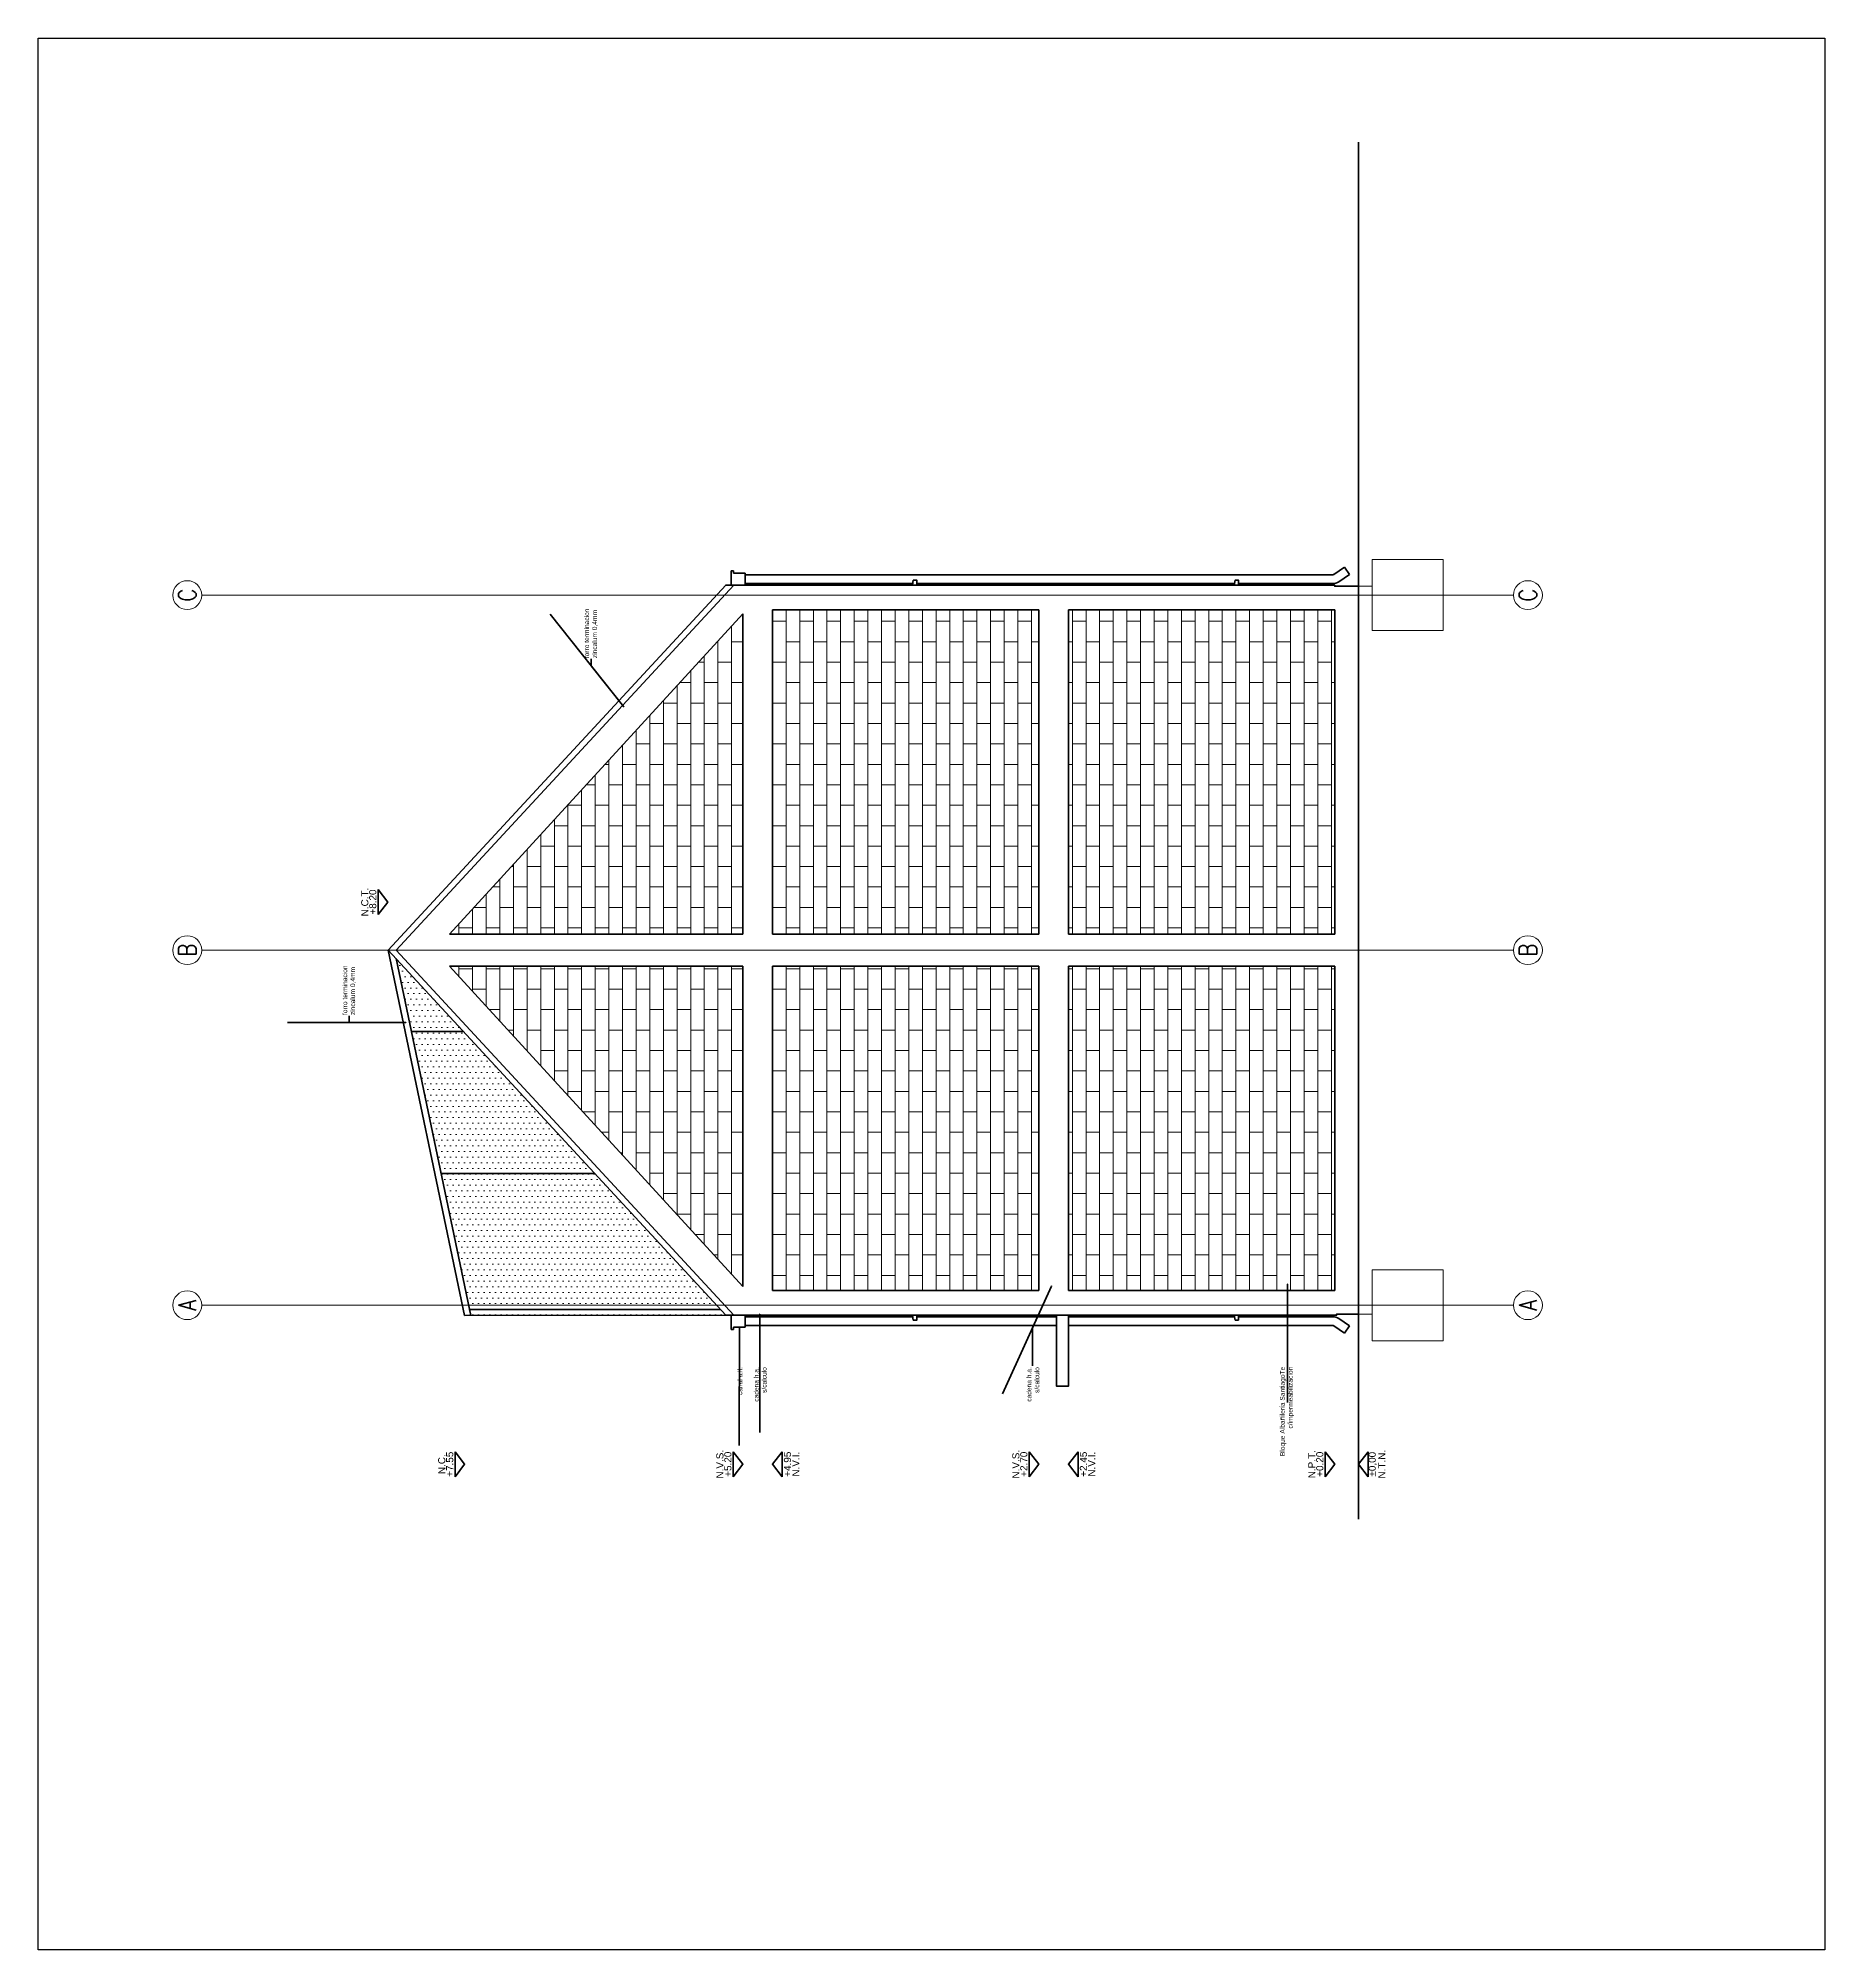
# Model space of a CAD drawing. Header units: metres. Extents: x 45 to 666, y -23 to 325.
# Drawn here: x 105.39 to 120.48, y 60.45 to 76.61 of the extents above; entities that cross this region are included whole.
import ezdxf
from ezdxf.enums import TextEntityAlignment as Align

# ---------------------------------------------------------------- set-up
doc = ezdxf.new("R2010")
doc.units = ezdxf.units.M
doc.header["$LTSCALE"] = 5
doc.header["$MEASUREMENT"] = 0
doc.linetypes.add('HIDDEN', pattern=[0.375, 0.25, -0.125])
doc.layers.get('0').update_dxf_attribs({"color": 30})
doc.layers.get('DEFPOINTS').update_dxf_attribs({"color": 210})
for name, color, linetype, lineweight in [('A-ANNO-NOTE', 7, 'Continuous', 35), ('A-ANNO-SYMB', 3, 'Continuous', 18), ('A-ANNO-TEXT', 3, 'Continuous', 18), ('A-ELEV-MBE1', 7, 'Continuous', 35), ('A-ELEV-PATT', 8, 'Continuous', 18), ('A-FLOR-OVHD', 3, 'HIDDEN', 18), ('A-WALL-FULL', 7, 'Continuous', 35)]:
    doc.layers.add(name, color=color, linetype=linetype, lineweight=lineweight)
doc.styles.add('E-ARIAL', font='arial.ttf')
doc.styles.add('E-ROMANS', font='romans.shx', dxfattribs={"width": 0.8})
doc.dimstyles.new('E-0200_TICK_12', dxfattribs={"dimscale": 0.001, "dimtxt": 240, "dimasz": 240, "dimexe": 120, "dimexo": 80, "dimgap": 120, "dimtad": 0, "dimzin": 0, "dimdsep": 46, "dimtxsty": 'E-ROMANS', "dimblk": 'OBLIQUE', "dimcen": 120, "dimclrd": 256, "dimclre": 256, "dimclrt": 256, "dimadec": 0, "dimazin": 0, "dimtfac": 1, "dimtmove": 1, "dimatfit": 3, "dimldrblk": 'OPEN90', "dimfxl": 1, "dimtfill": 1, "dimtolj": 1, "dimtzin": 0, "dimlwd": -1, "dimarcsym": 0})
pattern_1 = [(270, (0, 0), (0.11516106, -2e-17), []), (0, (0, 0), (0.11516106, 0.17272), [0.11516106, -0.11516106])]

msp = doc.modelspace()

# ---------------------------------------------------------------- texts
at = {"layer": 'A-ANNO-NOTE', "char_height": 0.04, "rotation": 90, "style": 'E-ARIAL'}
for s, insert, attachment_point in [('forro terminacion\\Pzincalum 0,4mm', (110.0593, 71.3671), 4), ('forro terminacion\\Pzincalum 0,4mm', (108.016, 68.3515), 4), ('canal a.ll.', (111.3164, 65.3763), 6), ('cadena h.a.\\Ps/calculo', (111.4882, 65.3763), 6), ('cadena h.a.\\Ps/calculo', (113.7922, 65.3763), 6), ('Bloque Albañilería SantiagoTe\\Pc/impermeabilizacion', (115.9386, 65.3796), 6)]:
    msp.add_mtext(s, dxfattribs=dict(at, insert=insert, attachment_point=attachment_point))
at = {"layer": 'A-ANNO-TEXT', "ltscale": 5, "char_height": 0.15, "attachment_point": 5, "rotation": 90, "style": 'E-ROMANS'}
for s, insert in [('C', (106.6478, 71.8998)), ('C', (117.9729, 71.8998)), ('B', (106.6478, 68.8998)), ('B', (117.9729, 68.8998)), ('A', (106.6478, 65.8998)), ('A', (117.9729, 65.8998))]:
    msp.add_mtext(s, dxfattribs=dict(at, insert=insert))

# ---------------------------------------------------------------- blocks, each defined once
blk = doc.blocks.new('TAG-LEVEL-CO')
for points in [[(0.352, 0.272), (-0.352, 0.272)], [(0.352, 0.272), (0, 0), (-0.352, 0.272)]]:
    blk.add_lwpolyline(points)
at = {"style": 'E-ARIAL'}
for tag, p in [('N.P.T.', (0, 0.486)), ('%%P0,00', (0, 0.262))]:
    blk.add_attdef(tag, text='', height=0.2, dxfattribs=at).set_placement(p, align=Align.BOTTOM_CENTER)
blk = doc.blocks.new('_Oblique')
at = {"color": 0, "linetype": 'ByBlock', "lineweight": -2}
blk.add_line((-0.5, -0.5), (0.5, 0.5), dxfattribs=at)

# ---------------------------------------------------------------- hatches: boundary and pattern name
at = {"layer": 'A-ELEV-PATT'}
h = msp.add_hatch(dxfattribs=at)
h.set_pattern_fill('AR-BRSTD', color=256, scale=0.0017, angle=90, style=0)
h.set_pattern_definition(pattern_1)
h.paths.add_polyline_path([(113.841, 71.7748), (111.593, 71.7748), (111.593, 69.0348), (113.841, 69.0348)])
h.paths.add_polyline_path([(116.341, 71.7748), (114.091, 71.7748), (114.091, 69.0348), (116.341, 69.0348)])
h.paths.add_polyline_path([(111.593, 66.0248), (113.841, 66.0248), (113.841, 68.7648), (111.593, 68.7648)])
h.paths.add_polyline_path([(111.341, 71.7419), (108.8626, 69.0348), (111.341, 69.0348)])
h.paths.add_polyline_path([(108.8626, 68.7648), (111.341, 66.0578), (111.341, 68.7648)])
h = msp.add_hatch(dxfattribs=at)
h.set_pattern_fill('DOTS', color=256, scale=0.03, style=0)
h.set_pattern_definition([(180, (0, 0), (-0.0238125, -0.047625), [0, -0.047625])])
h.paths.add_polyline_path([(108.4115, 68.8283), (108.5403, 68.2124), (108.9803, 68.2128)])
h.paths.add_polyline_path([(108.5403, 68.2124), (108.7914, 67.0127), (110.0884, 67.0138), (108.9803, 68.2128)])
h.paths.add_polyline_path([(111.1965, 65.8148), (110.0884, 67.0138), (108.7914, 67.0127), (109.0424, 65.8129)])
h = msp.add_hatch(dxfattribs=at)
h.set_pattern_fill('AR-BRSTD', color=256, scale=0.0017, angle=90, style=0)
h.set_pattern_definition(pattern_1)
h.paths.add_polyline_path([(114.091, 66.0248), (116.341, 66.0248), (116.341, 68.7648), (114.091, 68.7648)])

# ---------------------------------------------------------------- linework, layer by layer
at = {"layer": 'A-ANNO-SYMB', "ltscale": 2}
for points in [[(117.851, 71.8998), (106.7697, 71.8998)], [(117.851, 68.8998), (106.7697, 68.8998)], [(117.851, 65.8998), (106.7697, 65.8998)], [(117.851, 65.8998), (106.7697, 65.8998)]]:
    msp.add_lwpolyline(points, dxfattribs=at)
at = {"layer": 'A-ANNO-SYMB', "linetype": 'Continuous', "ltscale": 5}
for centre in [(106.6478, 71.8998), (117.9729, 71.8998), (106.6478, 68.8998), (117.9729, 68.8998), (106.6478, 65.8998), (117.9729, 65.8998)]:
    msp.add_circle(centre, 0.1219, dxfattribs=at)
at = {"layer": 'A-ELEV-MBE1'}
for p, q in [((111.2415, 72.1048), (111.2615, 72.1048)), ((111.2415, 72.1048), (111.2415, 71.9848)), ((111.2615, 72.1048), (111.2615, 72.0848)), ((111.2615, 72.0848), (111.3615, 72.0848)), ((111.3615, 72.0848), (111.3615, 71.9848)), ((116.4664, 72.0747), (116.4241, 72.1367)), ((108.4131, 68.9002), (111.2642, 71.9848)), ((111.341, 71.7419), (108.8626, 69.0348)), ((111.341, 71.7419), (111.341, 69.0348)), ((111.591, 69.0348), (111.591, 71.7748)), ((113.841, 71.7748), (111.591, 71.7748)), ((114.091, 71.7748), (114.091, 69.0348)), ((116.341, 71.7748), (114.091, 71.7748)), ((116.341, 69.0348), (116.341, 71.7748)), ((111.341, 69.0348), (108.8626, 69.0348)), ((113.841, 69.0348), (111.591, 69.0348)), ((116.341, 69.0348), (114.091, 69.0348)), ((108.991, 65.8129), (108.345, 68.9002)), ((109.0424, 65.8129), (108.4115, 68.8283)), ((111.2645, 65.8148), (108.4131, 68.9002)), ((111.341, 68.7648), (108.8626, 68.7648)), ((111.341, 66.0578), (108.8626, 68.7648)), ((111.341, 66.0578), (111.341, 68.7648)), ((111.591, 68.7648), (111.591, 66.0248)), ((113.841, 68.7648), (111.591, 68.7648)), ((116.341, 68.7648), (114.091, 68.7648)), ((114.091, 66.0248), (114.091, 68.7648)), ((116.341, 66.0248), (116.341, 68.7648)), ((108.5403, 68.2124), (108.9803, 68.2128)), ((108.7914, 67.0127), (110.0884, 67.0138)), ((113.841, 66.0248), (111.591, 66.0248)), ((116.341, 66.0248), (114.091, 66.0248)), ((108.991, 65.8129), (111.1965, 65.8148)), ((109.026, 65.8629), (111.1503, 65.8648)), ((111.2415, 65.6948), (111.2415, 65.8148)), ((111.3615, 65.7148), (111.3615, 65.8148)), ((115.499, 65.7748), (115.4926, 65.8148)), ((115.529, 65.7748), (115.499, 65.7748)), ((115.529, 65.8148), (115.529, 65.7748)), ((111.2415, 65.6948), (111.2615, 65.6948)), ((111.2615, 65.6948), (111.2615, 65.7148)), ((111.2615, 65.7148), (111.3615, 65.7148)), ((116.4664, 65.725), (116.4241, 65.663))]:
    msp.add_line(p, q, dxfattribs=at)
for points in [[(111.3615, 72.0721), (116.3256, 72.0721, 0.1507746), (116.3327, 72.0743), (116.4241, 72.1367)], [(115.529, 71.9971), (116.3256, 71.9971, 0.1507746), (116.3749, 72.0123), (116.4664, 72.0747)], [(115.529, 65.8026), (116.3256, 65.8026, -0.1507746), (116.3749, 65.7873), (116.4664, 65.725)], [(114.091, 65.7276), (116.3256, 65.7276, -0.1507746), (116.3327, 65.7254), (116.4241, 65.663)]]:
    msp.add_lwpolyline(points, format="xyb", dxfattribs=at)
for points in [[(116.541, 65.8248), (116.356, 65.8248), (116.356, 65.8148), (111.1965, 65.8148), (108.345, 68.9002), (111.1961, 71.9848), (116.341, 71.9848), (116.341, 71.9748), (116.541, 71.9748)], [(111.3615, 71.9971), (112.7766, 71.9971)], [(112.811, 71.9848), (112.811, 72.0248), (112.781, 72.0248), (112.7746, 71.9848)], [(112.811, 71.9971), (115.4946, 71.9971)], [(115.529, 71.9848), (115.529, 72.0248), (115.499, 72.0248), (115.4926, 71.9848)], [(113.841, 71.7748), (113.841, 69.0348)], [(113.841, 66.0248), (113.841, 68.7648)], [(111.3615, 65.8026), (112.7766, 65.8026)], [(112.811, 65.8148), (112.811, 65.7748), (112.781, 65.7748), (112.7746, 65.8148)], [(112.811, 65.8026), (113.991, 65.8026)], [(113.991, 65.8148), (113.991, 65.2148), (114.091, 65.2148), (114.091, 65.8148)], [(114.091, 65.8026), (115.4946, 65.8026)], [(111.3615, 65.7276), (113.991, 65.7276)]]:
    msp.add_lwpolyline(points, dxfattribs=at)
at = {"layer": 'A-FLOR-OVHD'}
for p, q in [((116.541, 71.9748), (116.656, 71.9748)), ((116.541, 65.8248), (116.656, 65.8248))]:
    msp.add_line(p, q, dxfattribs=at)
for points in [[(117.256, 71.5998), (117.256, 72.1998), (116.656, 72.1998), (116.656, 71.5998)], [(117.256, 65.5998), (117.256, 66.1998), (116.656, 66.1998), (116.656, 65.5998)]]:
    msp.add_lwpolyline(points, close=True, dxfattribs=at)
at = {"layer": 'A-WALL-FULL'}
msp.add_lwpolyline([(116.541, 64.0909), (116.541, 75.7283)], dxfattribs=at)
at = {"layer": 'DEFPOINTS'}
msp.add_lwpolyline([(105.3887, 76.6052), (120.4806, 76.6052), (120.4806, 60.4535), (105.3887, 60.4535)], close=True, dxfattribs=at)

# ---------------------------------------------------------------- block references
at = {"layer": 'A-ANNO-NOTE', "rotation": 90}
for p, xscale, yscale, zscale, values in [((108.341, 69.3065), 0.2999999999999972, 0.2999999999999972, 0.2999999999999972, {'%%P0,00': '+8.20', 'N.P.T.': 'N.C.T.'}), ((108.991, 64.5563), 0.3000000000000114, 0.3000000000000114, 0.3000000000000114, {'%%P0,00': '+7.55', 'N.P.T.': 'N.C.'}), ((111.341, 64.5563), 0.3000000000000114, 0.3000000000000114, 0.3000000000000114, {'%%P0,00': '+5.20', 'N.P.T.': 'N.V.S.'}), ((113.841, 64.5563), 0.3000000000000114, 0.3000000000000114, 0.3000000000000114, {'%%P0,00': '+2.70', 'N.P.T.': 'N.V.S.'}), ((116.341, 64.5563), 0.3000000000000114, 0.3000000000000114, 0.3000000000000114, {'%%P0,00': '+0.20', 'N.P.T.': 'N.P.T.'})]:
    msp.add_blockref('TAG-LEVEL-CO', p, dxfattribs=dict(at, xscale=xscale, yscale=yscale, zscale=zscale)).add_auto_attribs(values)
at = {"layer": 'A-ANNO-NOTE'}
ref = msp.add_blockref('TAG-LEVEL-CO', (111.591, 64.5563), dxfattribs=dict(at, xscale=-0.3000000000000114, yscale=0.3000000000000114, zscale=0.3, rotation=269.9999999999946))
ref.add_attrib('%%P0,00', '+4.95', dxfattribs={"layer": '0', "height": 0.06, "rotation": 90, "style": 'E-ARIAL'}).set_placement((111.7658, 64.5563), align=Align.BOTTOM_CENTER)
ref.add_attrib('N.P.T.', 'N.V.I.', dxfattribs={"layer": '0', "height": 0.06, "rotation": 90, "style": 'E-ARIAL'}).set_placement((111.8361, 64.5563), align=Align.BOTTOM_CENTER)
ref = msp.add_blockref('TAG-LEVEL-CO', (114.091, 64.5563), dxfattribs=dict(at, xscale=-0.3000000000000114, yscale=0.3000000000000114, zscale=0.3, rotation=269.9999999999946))
ref.add_attrib('%%P0,00', '+2.45', dxfattribs={"layer": '0', "height": 0.06, "rotation": 90, "style": 'E-ARIAL'}).set_placement((114.2658, 64.5563), align=Align.BOTTOM_CENTER)
ref.add_attrib('N.P.T.', 'N.V.I.', dxfattribs={"layer": '0', "height": 0.06, "rotation": 90, "style": 'E-ARIAL'}).set_placement((114.3361, 64.5563), align=Align.BOTTOM_CENTER)
ref = msp.add_blockref('TAG-LEVEL-CO', (116.541, 64.5563), dxfattribs=dict(at, xscale=-0.3000000000000114, yscale=0.3000000000000114, zscale=0.3, rotation=270))
ref.add_attrib('%%P0,00', '%%P0,00', dxfattribs={"layer": '0', "height": 0.06, "rotation": 90, "style": 'E-ARIAL'}).set_placement((116.7051, 64.5563), align=Align.BOTTOM_CENTER)
ref.add_attrib('N.P.T.', 'N.T.N.', dxfattribs={"layer": '0', "height": 0.06, "rotation": 90, "style": 'E-ARIAL'}).set_placement((116.7861, 64.5563), align=Align.BOTTOM_CENTER)

msp.set_redraw_order([(e.dxf.handle, doc.entitydb.next_handle()) for e in msp.query("TEXT MTEXT ATTDEF DIMENSION ARC_DIMENSION")])  # texts and dimensions are drawn at this point

# ---------------------------------------------------------------- leaders
at = {"layer": 'A-ANNO-NOTE', "annotation_type": 0, "has_hookline": 1, "horizontal_direction": (0, 1, 0)}
for points, hookline_direction, text_width in [([(110.335, 70.9562), (110.0594, 71.3033), (110.0593, 71.3614)], 0, 0.4149), ([(108.495, 68.2876), (108.0161, 68.2876), (108.016, 68.3458)], 0, 0.4149), ([(115.941, 66.0789), (115.941, 65.636), (115.941, 65.3881)], 1, 0.7485)]:
    msp.add_leader(points, dimstyle='E-0200_TICK_12', override={"dimasz": 0.2, "dimtad": 0, "dimldrblk": 'Open90'}, dxfattribs=dict(at, hookline_direction=hookline_direction, text_width=text_width))
at = {"layer": 'A-ANNO-NOTE'}
for points in [[(113.9488, 66.0611), (113.7872, 65.7073), (113.7872, 65.3881)], [(111.4833, 65.8248), (111.4833, 65.7073), (111.4833, 65.3881)], [(111.3116, 65.7148), (111.3115, 65.5477), (111.3115, 65.3881)]]:
    msp.add_leader(points, dimstyle='E-0200_TICK_12', override={"dimasz": 0.2, "dimtad": 0, "dimldrblk": 'Open90'}, dxfattribs=at)

doc.saveas('drawing.dxf')
